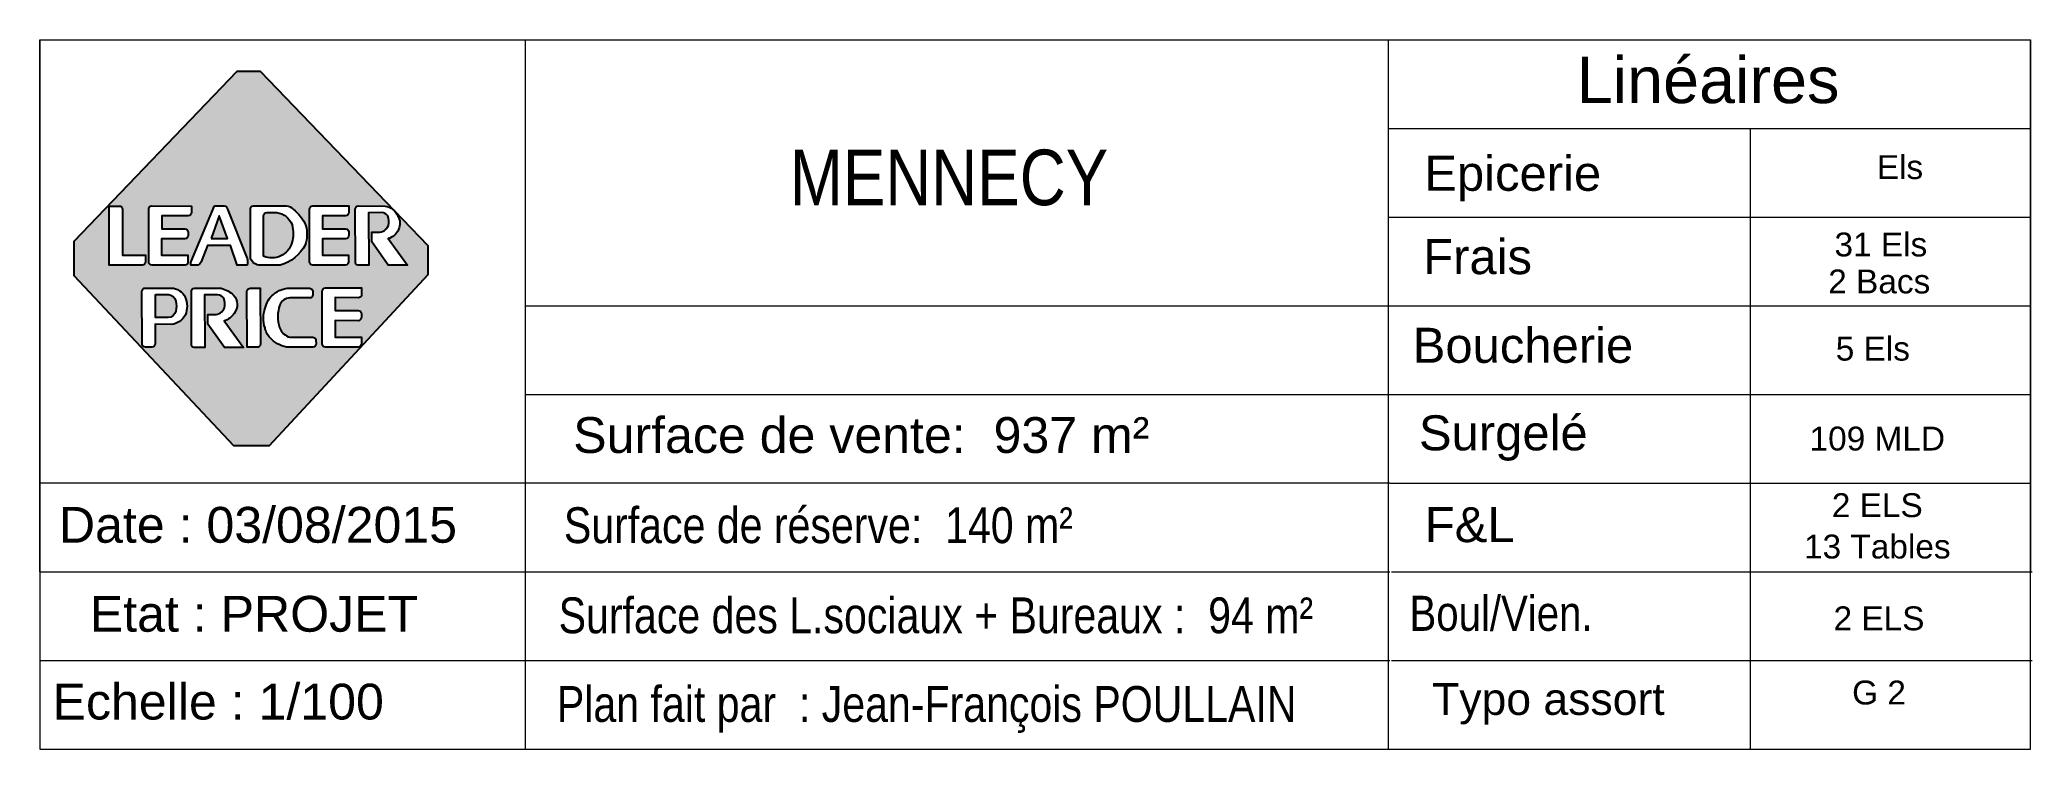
# Model space of a CAD drawing. Header units: millimetres. Extents: x 15590 to 15992, y 1055 to 1132.
# Drawn here: x 15756.41 to 15770.74, y 1063.33 to 1068.43 of the extents above; entities that cross this region are included whole.
import ezdxf

# ---------------------------------------------------------------- set-up
doc = ezdxf.new("R2010")
doc.units = ezdxf.units.MM
doc.header["$MEASUREMENT"] = 0
doc.layers.get('0').update_dxf_attribs({"lineweight": 9})
doc.layers.add('Hachures', color=252, linetype='Continuous', lineweight=20)
doc.layers.add('le cartouche', color=7, linetype='Continuous')
doc.styles.add('Arial Narrow', font='ARIALN.TTF', dxfattribs={"height": 0.3})

msp = doc.modelspace()

# ---------------------------------------------------------------- texts
at = {"style": 'Arial Narrow'}
for s, height, p in [('Surface de réserve:  140 m²', 0.2578048213863242, (15760.17881218667, 1064.80920688188)), ('Surface des L.sociaux + Bureaux :  94 m²', 0.2578048213863242, (15760.14126770007, 1064.160607036442)), ('Boul/Vien.', 0.2520758253559371, (15766.2599412924, 1064.177835143542)), ('Plan fait par  : Jean-François POULLAIN', 0.2578048213863242, (15760.12872714168, 1063.522396188491))]:
    msp.add_text(s, height=height, dxfattribs=at).set_placement(p)
at = {"attachment_point": 2, "style": 'Arial Narrow'}
for s, insert, char_height, width in [('{\\fArial|b0|i0|c0|p34;\\C1;Linéaires}', (15768.40670169499, 1068.309324394936), 0.3333333333333333, 62.19780024113018), ('{\\fArial|b0|i0|c0|p34;Epicerie}', (15767.00203676297, 1067.596959214407), 0.2520758253559371, 124.3956004823547), ('{\\fArial|b0|i0|c0|p34; Els}', (15769.7534224548, 1067.601430459423), 0.1718698809245026, 124.3956004823547), ('{\\fArial|b0|i0|c0|p34;Frais }', (15766.74948342394, 1066.9973328844), 0.2520758253559371, 124.3956004823547), ('{\\fArial|b0|i0|c0|p34;31 Els}', (15769.64936548352, 1067.044574270202), 0.1718698809245026, 124.3956004823547), ('{\\fArial|b0|i0|c0|p34;2 Bacs}', (15769.63780710638, 1066.778409242892), 0.1718698809245026, 124.3956004823547), ('{\\fArial|b0|i0|c0|p34;Boucherie}', (15767.07585896531, 1066.359122036449), 0.2520758253559371, 124.3956004823547), ('{\\fArial|b0|i0|c0|p34;5 Els}', (15769.59179958541, 1066.294862103376), 0.1718698809245026, 124.3956004823547), ('{\\fArial|b0|i0|c0|p34;Surface de vente:  937 m²}', (15762.31760748946, 1065.716042878768), 0.2578048213863242, 62.19780024113041), ('{\\fArial|b0|i0|c0|p34;Surgelé}', (15766.93432322005, 1065.728998226499), 0.2520758253559371, 124.3956004823547), ('\\pt62.217;{\\fArial|b0|i0|c0|p34;109 MLD }', (15769.62372645445, 1065.64761980802), 0.1718698809245026, 124.3956004823547), ('{\\fArial|b0|i0|c0|p34;Date : 03/08/2015}', (15757.97911192561, 1065.069882655851), 0.2578048213863242, 62.19780024113041), ('{\\fArial|b0|i0|c0|p34;F&L}', (15766.69264644537, 1065.068404506607), 0.2520758253559371, 124.3956004823547), ('{\\fArial|b0|i0|c0|p34;2 ELS}', (15769.62372645445, 1065.168185714692), 0.1718698809245026, 124.3956004823547), ('{\\fArial|b0|i0|c0|p34;13 Tables}', (15769.62372645445, 1064.870469934386), 0.1718698809245026, 124.3956004823547), ('{\\fArial|b0|i0|c0|p34;Etat : \\C1;PROJET \\P\\C256; }', (15757.95040453905, 1064.429383213051), 0.2578048213863242, 62.19780024113018), ('{\\fArial|b0|i0|c0|p34;2 ELS}', (15769.63602906378, 1064.353747551591), 0.1718698809245026, 124.3956004823546), ('{\\fArial|b0|i0|c0|p34;Echelle : 1/100}', (15757.69302140091, 1063.797318928706), 0.2578048213863242, 62.19780024113018), ('{\\fArial|b0|i0|c0|p34;\\C1;Typo assort}', (15767.25858105499, 1063.801968811877), 0.2291598412326701, 62.19780024113018), ('{\\fArial|b0|i0|c0|p34;G 2}', (15769.63611619134, 1063.819719182412), 0.1718698809245026, 124.3956004823547)]:
    msp.add_mtext(s, dxfattribs=dict(at, insert=insert, char_height=char_height, width=width))
at = {"layer": 'le cartouche', "color": 1, "style": 'Arial Narrow'}
msp.add_text('MENNECY', height=0.4, dxfattribs=at).set_placement((15761.80279836954, 1067.241248313964))

# ---------------------------------------------------------------- blocks, each defined once
blk = doc.blocks.new('A$C5D001198')
h = blk.add_hatch(color=22)
edge = h.paths.add_edge_path(flags=16)
edge.add_line((0.4153621067825952, 1.280023421856185), (0.6259027354099089, 1.279790677748224))
edge.add_line((0.6259027354099089, 1.279790677748224), (0.6258641759932289, 1.244909778437659))
edge.add_arc((0.6081094143341943, 1.244929405605035), 0.01775477250762141, 270.13872205620646, 359.9366618702279, ccw=False)
edge.add_line((0.6081524013770832, 1.227174685136561), (0.4674906553382243, 1.227611272952799))
edge.add_line((0.4674906553386791, 1.227611272953254), (0.4674912672821847, 1.15800527664851))
edge.add_line((0.46749126728173, 1.158005276648055), (0.5904020673447121, 1.158005276648055))
edge.add_arc((0.5904020673447121, 1.140244239803906), 0.01776103684449491, 1.9891806765779165, 90, ccw=False)
edge.add_line((0.6081524013770832, 1.140860739215896), (0.6081524013770832, 1.123124988758946))
edge.add_arc((0.5891959046007287, 1.123124988758718), 0.01895649677647557, 273.64807650998574, 360, ccw=False)
edge.add_line((0.5904020673447121, 1.104206903721661), (0.4672645863665821, 1.104905181780168))
edge.add_line((0.4672645863665821, 1.104905181780396), (0.4672645863665821, 1.016808358367143))
edge.add_line((0.4672645863665821, 1.016808358367143), (0.6073006212595828, 1.016808358367143))
edge.add_line((0.6073006212595828, 1.016808358367143), (0.6073006212595828, 0.9824996175630076))
edge.add_arc((0.5883794429801128, 0.9824996175630076), 0.01892117827936589, 278.4890543852112, 360, ccw=False)
edge.add_line((0.5911725962068886, 0.9637857381540016), (0.4158455789156505, 0.9637857381540016))
edge.add_arc((0.4158455789156505, 0.9814744606792374), 0.01768872252532997, 180.0470676687252, 270, ccw=False)
edge.add_line((0.3981568623589737, 0.9814599296469169), (0.3981568623589737, 1.262593270953175))
edge.add_arc((0.4155884832475749, 1.262593270952948), 0.01743162088891766, 90.74409492551518, 180, ccw=False)
edge = h.paths.add_edge_path(flags=16)
edge.add_line((0.7484065031549108, 1.280366752573173), (0.8007084098771884, 1.280366752573173))
edge.add_arc((0.8007084098771884, 1.263059827344023), 0.01730692522922533, -1.240334075660428, 90, ccw=False)
edge.add_line((0.8180112799741437, 1.262685197786595), (0.9236067933202321, 0.9992679867323204))
edge.add_arc((0.8490837270487646, 0.9820695025237001), 0.07648186233130294, -13.845401563307405, 12.995239832925392, ccw=False)
edge.add_line((0.9233434057732666, 0.9637671698483246), (0.8703325876645067, 0.9637671698483246))
edge.add_line((0.8703325876649615, 0.9637671698483246), (0.8352959131607349, 1.069283533704493))
edge.add_line((0.8352959131607349, 1.069283533704493), (0.7124210436913927, 1.069283533704493))
edge.add_line((0.712421043690938, 1.069283533704493), (0.6773843691867114, 0.982010667423765))
edge.add_arc((0.6432141449054143, 0.9957286885787653), 0.03682103110800134, 298.1865515881735, 338.12645121468887, ccw=False)
edge.add_line((0.6606063340877881, 0.96327410358208), (0.6255696595835616, 0.9642602361141144))
edge.add_arc((0.63874633398882, 0.9739820635440992), 0.01637494051741956, 146.5972881143855, 216.4201232003678, ccw=False)
edge.add_line((0.6250761765513744, 0.9829967999557994), (0.7484065031558202, 1.280366752573173))
h.paths.add_polyline_path([(0.7316953625954739, 1.106082577008237), (0.8182702441008587, 1.106626637512818), (0.7736215537993303, 1.227405233977152)], flags=0)
edge = h.paths.add_edge_path(flags=16)
edge.add_line((0.95797234952488, 1.280163827517754), (1.133151841851941, 1.280163827517754))
edge.add_arc((1.133151841851941, 1.234875143570207), 0.04528868394746446, 38.62169807092738, 90, ccw=False)
edge.add_arc((1.028669136507233, 1.084797162394352), 0.2266491305911476, 23.385471423847378, 51.89505539917661, ccw=False)
edge.add_arc((1.055546045634401, 1.128484814768399), 0.186970632223294, -17.813756680512824, 14.328862757868706, ccw=False)
edge.add_arc((1.041271798809248, 1.175110222307012), 0.2185208251682448, 285.49702349994266, 331.6326641401581, ccw=False)
edge.add_line((1.099658009961331, 0.9645338670825367), (0.9938779546032492, 0.9638814152367559))
edge.add_arc((0.9935322395485855, 1.019931157117298), 0.05605080805658061, 200.3739988338245, 270.3533961380702, ccw=False)
edge.add_line((0.9409879657259808, 1.000417255093453), (0.9406236931426974, 1.262856748808417))
edge.add_arc((0.9558751403778842, 1.264917368572242), 0.01539002263084774, 82.16789530987319, 187.694625336531, ccw=False)
edge = h.paths.add_edge_path(flags=0)
edge.add_line((1.027706802417015, 1.245128315910279), (1.080839691418987, 1.245128315910279))
edge.add_arc((1.067613014688504, 1.144574820510115), 0.1014196746915087, 19.94530990007678, 82.50640875960119, ccw=False)
edge.add_arc((0.9962586775391173, 1.132833675640541), 0.17301151042126, -16.54322763468292, 15.5352001218817, ccw=False)
edge.add_arc((1.055258846439756, 1.113654141021925), 0.1110038181771072, 246.5197132891823, 344.27541637339584, ccw=False)
edge.add_arc((5.672630891253903, 1.087901142950614), 4.662220144063784, 180.5486319158939, 180.9347640192141, ccw=False)
edge.add_line((1.010624482529238, 1.043259047071388), (1.010922219993972, 1.227426212543605))
edge.add_arc((1.028649401276198, 1.227426212543833), 0.01772718128211715, 93.04799827386807, 180, ccw=False)
edge = h.paths.add_edge_path(flags=16)
edge.add_line((1.27291308142776, 1.280401648182306), (1.466266004255431, 1.280187904384547))
edge.add_line((1.466266004255885, 1.280187904384547), (1.465660388979813, 1.245307631931155))
edge.add_arc((1.449489538875696, 1.243802038020021), 0.01624078834661856, -94.3024737638844, 5.319213330944024, ccw=False)
edge.add_line((1.448271126016152, 1.227607017914124), (1.325041629983843, 1.227989499278692))
edge.add_line((1.325041629983843, 1.22798949927892), (1.325042241927349, 1.158383502974175))
edge.add_line((1.325042241927349, 1.158383502974175), (1.447953041990331, 1.158383502974175))
edge.add_arc((1.447953041990331, 1.140622466129571), 0.01776103684449491, 1.9891806765779165, 90, ccw=False)
edge.add_line((1.465703376023157, 1.141238965542016), (1.465703376023157, 1.123503215085066))
edge.add_arc((1.446746879246348, 1.123503215084838), 0.01895649677647557, 273.64807650998574, 360, ccw=False)
edge.add_line((1.447953041990331, 1.104585130047781), (1.324815561012201, 1.105283408106288))
edge.add_line((1.324815561012201, 1.105283408106061), (1.324815561012201, 1.017186584692809))
edge.add_line((1.324815561012201, 1.017186584692809), (1.464851595905202, 1.017186584692809))
edge.add_line((1.464851595905202, 1.017186584692809), (1.464851595905202, 0.9828778438886729))
edge.add_arc((1.445930417625277, 0.9828778438886729), 0.01892117827936589, 278.4890543852112, 360, ccw=False)
edge.add_line((1.448723570852508, 0.9641639644796669), (1.27339655356127, 0.9641639644796669))
edge.add_arc((1.27339655356127, 0.9818526870049027), 0.01768872252532997, 180.0470676687252, 270, ccw=False)
edge.add_line((1.255707837004593, 0.9818381559725822), (1.255707837004593, 1.262971497278841))
edge.add_arc((1.273139457893194, 1.262971497279068), 0.01743162088891766, 90.74409492551518, 180, ccw=False)
edge = h.paths.add_edge_path(flags=16)
edge.add_line((1.51729551771632, 1.280459639836408), (1.65889930606545, 1.279755690669617))
edge.add_arc((1.642903158899571, 1.187860087092758), 0.09327742857194099, 24.301227866083423, 80.12553730515191, ccw=False)
edge.add_arc((1.660239931781689, 1.187561417461438), 0.07795239339825917, -24.448115044699023, 29.753579936353276, ccw=False)
edge.add_arc((1.6535724413352, 1.187077156793748), 0.08388270393517291, 284.64200444046764, 337.73837451393933, ccw=False)
edge.add_line((1.674776204983118, 1.105918617953648), (1.778301246979481, 0.9645201009245739))
edge.add_line((1.778301246979026, 0.9645201009248012), (1.676389201497841, 0.9645201009248012))
edge.add_line((1.676389201497841, 0.9645201009248012), (1.587953146289692, 1.087807888337693))
edge.add_line((1.587953146289692, 1.08780788833792), (1.588038355343087, 1.139419866133039))
edge.add_line((1.588038355343087, 1.139419866132812), (1.623066027797904, 1.139419866132812))
edge.add_arc((1.623066027797904, 1.197318713441746), 0.05789884730872032, 270, 337.9694515124102)
edge.add_arc((1.581675398819698, 1.194823336882109), 0.09698596282985365, 348.5683317981979, 379.4668420980678)
edge.add_arc((1.638882417771583, 1.202669521514963), 0.04208400504962659, 35.56219369910276, 88.07527271735097)
edge.add_line((1.640295872649403, 1.244729783358252), (1.570545666171256, 1.244209687859211))
edge.add_line((1.570545666170801, 1.244209687859438), (1.572291830932954, 0.9641878380159596))
edge.add_line((1.572291830933409, 0.9641878380157323), (1.515705181532667, 0.9641878380157323))
edge.add_arc((1.515705181532212, 0.9794667428723187), 0.01527890485661595, 168.6250567335837, 270, ccw=False)
edge.add_line((1.500726392245269, 0.9824801802969887), (1.50027551373887, 1.262630087421257))
edge.add_arc((1.518094277148521, 1.262658765273045), 0.01781878648692435, 92.56924821733043, 180.092212820773, ccw=False)
edge = h.paths.add_edge_path(flags=16)
edge.add_line((0.3794333757505228, 0.8421068532707068), (0.5188896321028551, 0.8421068532707068))
edge.add_arc((0.5146011867477682, 0.7553171272793406), 0.0868956115185281, 25.94175888104229, 87.17120731367658, ccw=False)
edge.add_arc((0.4793577398622801, 0.7446460243427282), 0.1233934588318691, -22.085508649456983, 23.23757466235088, ccw=False)
edge.add_arc((0.5092112715001349, 0.7424031794962502), 0.0953269780289703, 275.46410675605784, 332.408653867052, ccw=False)
edge.add_line((0.5182885124968379, 0.6475093628587274), (0.4329317013934997, 0.648710585887784))
edge.add_line((0.4329317013930449, 0.648710585887784), (0.4330940486970576, 0.5440404062496782))
edge.add_arc((0.414086391456749, 0.5448294154502946), 0.01902402610592576, 273.4539191331693, 357.6230127511044, ccw=False)
edge.add_line((0.415232508313693, 0.5258399450672187), (0.3802996677923147, 0.526431569704755))
edge.add_arc((0.3806056666035147, 0.5444994576541831), 0.01807047897043502, 179.13907811, 269.0297280757909, ccw=False)
edge.add_line((0.3625372275555492, 0.5447709730369752), (0.3622211469778449, 0.8240542525131787))
edge.add_arc((0.3802728353562088, 0.8240746826227223), 0.01805169993933477, 92.66539134734211, 180.0648448248841, ccw=False)
edge = h.paths.add_edge_path(flags=0)
edge.add_line((0.433661022598244, 0.8072759131691782), (0.5029376902393778, 0.8072759131691782))
edge.add_arc((0.4994182206596633, 0.7632162521986174), 0.04420000442231692, 11.12848946643959, 85.43293142948329, ccw=False)
edge.add_arc((0.4354474971864875, 0.7446322271284771), 0.1107114363268965, -13.514149449167576, 14.176901828940913, ccw=False)
edge.add_arc((0.4989888684453945, 0.729026893172886), 0.0452838063249615, 273.83560931589653, 346.89650789892755, ccw=False)
edge.add_line((0.5020180843357593, 0.6838445186626814), (0.433661022598244, 0.6838445186626814))
edge.add_line((0.433661022598244, 0.6838445186626814), (0.433661022598244, 0.8072759131691782))
edge = h.paths.add_edge_path(flags=16)
edge.add_line((0.6427948482032662, 0.84121013216145), (0.7843986365523961, 0.840506182994659))
edge.add_arc((0.7447684982898863, 0.6885462776444911), 0.1570425442126614, 47.641786077675874, 75.3832127236758, ccw=False)
edge.add_arc((0.7965036012828932, 0.7541279645583927), 0.07396420767470217, -39.69588746008861, 43.022192417068595, ccw=False)
edge.add_arc((0.7754740042601043, 0.7546554688465221), 0.09141507121023021, 285.7420443656988, 328.49622784566276, ccw=False)
edge.add_line((0.8002755354700639, 0.6666691102786899), (0.9038005774659723, 0.5252705932496156))
edge.add_line((0.9038005774655176, 0.5252705932498429), (0.8018885319843321, 0.5252705932498429))
edge.add_line((0.8018885319847868, 0.5252705932498429), (0.7134524767766379, 0.6485583806627346))
edge.add_line((0.7134524767766379, 0.6485583806625073), (0.7135376858300333, 0.7001703584576262))
edge.add_line((0.7135376858295785, 0.7001703584578536), (0.7485653582843952, 0.7001703584578536))
edge.add_arc((0.7485653582848499, 0.7580692057663327), 0.05789884730872032, 270, 337.9694515124102)
edge.add_arc((0.7071747293066437, 0.7555738292066962), 0.09698596282985365, 348.5683317981979, 379.4668420980678)
edge.add_arc((0.7643817482585291, 0.7634200138400047), 0.04208400504962659, 35.56219369910276, 88.07527271735097)
edge.add_line((0.7657952031363493, 0.8054802756832942), (0.6960449966577471, 0.8049601801842527))
edge.add_line((0.6960449966582019, 0.8049601801840254), (0.6977911614203549, 0.5249383303405466))
edge.add_line((0.6977911614203549, 0.524938330340774), (0.6412045120196126, 0.524938330340774))
edge.add_arc((0.6412045120196126, 0.5402172351973604), 0.01527890485661574, 168.6250567335829, 270, ccw=False)
edge.add_line((0.6262257227322152, 0.5432306726220304), (0.6257748442258162, 0.8233805797462992))
edge.add_arc((0.6435936076359212, 0.823409257597632), 0.01781878648692435, 92.56924821733043, 180.092212820773, ccw=False)
edge = h.paths.add_edge_path(flags=16)
edge.add_line((0.940916102981646, 0.8415305469166015), (0.9931980936721629, 0.8416427456836573))
edge.add_line((0.9931980936726177, 0.8416427456836573), (0.9937349306642318, 0.5427034882377484))
edge.add_arc((0.9767266581188778, 0.542732130103559), 0.01700829666107766, 263.47115309052145, 359.9035142170396, ccw=False)
edge.add_line((0.9747927563385019, 0.5258341367548383), (0.9229076600217923, 0.5262456122391086))
edge.add_line((0.922907660022247, 0.5262456122391086), (0.9225039646712503, 0.8235012737334273))
edge.add_arc((0.9400472345132584, 0.8240016629333695), 0.01755040472777299, 87.16229596292288, 181.6338127534544, ccw=False)
edge = h.paths.add_edge_path(flags=16)
edge.add_line((1.150877187437345, 0.8409325222705775), (1.255489304496223, 0.8413139957633575))
edge.add_arc((1.255553169437917, 0.8238002053785749), 0.01751390682779673, 2.3842327214080115, 90.20893109576508, ccw=False)
edge.add_line((1.273051914758071, 0.824528796208142), (1.273815459271646, 0.8062177026820336))
edge.add_arc((1.257657011088668, 0.8055439201775698), 0.01617248992989894, -94.98092666300761, 2.3877628459046036, ccw=False)
edge.add_line((1.256252849009343, 0.7894325031265907), (1.150877187437345, 0.7890510296340381))
edge.add_arc((1.151082270496772, 0.732400270184371), 0.05665113066210663, 90.20741720925022, 160.1186140868416)
edge.add_arc((1.269658422901102, 0.6895198678203087), 0.1827424976379506, 160.1186140868413, 198.7924475277667)
edge.add_arc((1.172763899818165, 0.6565485332866956), 0.0803918381170132, 198.7924475277666, 254.8505615712818)
edge.add_line((1.151754499229355, 0.5789505131915575), (1.273182910096693, 0.5790308234004442))
edge.add_arc((1.273194406332095, 0.56164860550507), 0.01738222169694167, 0.8840359616834235, 90.03789422362439, ccw=False)
edge.add_line((1.290574559025117, 0.5619167910417673), (1.29108123471633, 0.5437780717627447))
edge.add_arc((1.2743948595853, 0.5433119649487708), 0.0166928838304408, -94.53561181321191, 1.6000485613514002, ccw=False)
edge.add_line((1.273074807901139, 0.5266713569631065), (1.134041880679888, 0.5263764136043392))
edge.add_arc((1.162949788800688, 0.6792930668602821), 0.1556250943610845, 221.2740416132928, 259.2949329411266, ccw=False)
edge.add_arc((1.115926514628427, 0.6464147010565284), 0.09879721749014599, 189.9164748719497, 224.9354851304917, ccw=False)
edge.add_arc((1.172299826438575, 0.6800898306128147), 0.1618375497476122, 160.4740124391417, 198.2528211276625, ccw=False)
edge.add_arc((1.143908524255494, 0.7102431590055858), 0.1264259775983651, 129.2065315523081, 169.0853379650652, ccw=False)
edge.add_arc((1.148903916333893, 0.7144707262295924), 0.1264771902627972, 89.10604676541652, 132.171968209976, ccw=False)
edge = h.paths.add_edge_path(flags=16)
edge.add_line((1.340736616385129, 0.8433317007702499), (1.5340895392128, 0.8431179569724918))
edge.add_line((1.5340895392128, 0.8431179569724918), (1.533483923936728, 0.8082376845190993))
edge.add_arc((1.517313073832611, 0.8067320906079658), 0.01624078834661856, -94.3024737638844, 5.319213330944024, ccw=False)
edge.add_line((1.516094660973522, 0.7905370705020687), (1.392865164941213, 0.7909195518666365))
edge.add_line((1.392865164941213, 0.7909195518668639), (1.392865776884719, 0.7213135555621193))
edge.add_line((1.392865776884719, 0.7213135555621193), (1.515776576947701, 0.7213135555621193))
edge.add_arc((1.515776576947246, 0.7035525187175153), 0.01776103684449491, 1.9891806765779165, 90, ccw=False)
edge.add_line((1.533526910980072, 0.7041690181295053), (1.533526910980072, 0.6864332676725553))
edge.add_arc((1.514570414203263, 0.6864332676723279), 0.01895649677647557, 273.64807650998574, 360, ccw=False)
edge.add_line((1.515776576947246, 0.6675151826352703), (1.392639095969116, 0.668213460693778))
edge.add_line((1.392639095969571, 0.6682134606940053), (1.392639095969571, 0.5801166372807529))
edge.add_line((1.392639095969571, 0.5801166372807529), (1.532675130862572, 0.5801166372807529))
edge.add_line((1.532675130862117, 0.5801166372807529), (1.532675130862117, 0.5458078964766173))
edge.add_arc((1.513753952582647, 0.5458078964766173), 0.01892117827936589, 278.4890543852112, 360, ccw=False)
edge.add_line((1.516547105809423, 0.5270940170676113), (1.341220088518185, 0.5270940170676113))
edge.add_arc((1.341220088518185, 0.5447827395928471), 0.01768872252533018, 180.047067668726, 270, ccw=False)
edge.add_line((1.323531371961508, 0.5447682085605265), (1.323531371961508, 0.825901549866785))
edge.add_arc((1.340962992850109, 0.8259015498665576), 0.01743162088891766, 90.74409492551518, 180, ccw=False)
edge = h.paths.add_edge_path()
edge.add_line((0.3638193279639381, 0.9646637537530296), (0.3631981021439969, 0.9646637537530296))
edge.add_arc((0.3635087150541949, 0.9817170503729358), 0.01705612517479378, 268.9565160618333, 271.0434839381566)
edge = h.paths.add_edge_path(flags=0)
edge.add_arc((0.2403353388785945, 1.261771832348131), 0.01809138070301015, 3.14320865559134, 90)
edge.add_line((0.2403353388785945, 1.279863213051158), (0.1880331217412277, 1.279863213051158))
edge.add_line((0.1880331217412277, 1.279863213051158), (0.1880331217412277, 0.964663753753257))
edge.add_line((0.1880331217412277, 0.9646637537530296), (0.3638193279643929, 0.9646637537530296))
edge.add_arc((0.3635087150541949, 0.9817170503729358), 0.01705612517479383, 271.0434839381667, 360)
edge.add_line((0.3805648402285442, 0.9817170503729358), (0.3805648402285442, 1.016721187946587))
edge.add_line((0.3805648402285442, 1.016721187946587), (0.2583995029763173, 1.016721187946587))
edge.add_line((0.2583995029763173, 1.016721187946587), (0.2583995029763173, 1.262763815810331))
h.paths.add_polyline_path([(3.521518010529689e-08, 1.0914001578235), (3.521518010529689e-08, 1.069192822002606), (3.521518010529689e-08, 0.9073525423254978), (0.8528613171620236, 6.195004971232265e-07), (1.040948817010303, 6.195004971232265e-07), (1.887463378895973, 0.9117277585614829), (1.887463378895973, 1.068859325293488), (0.9931715377774708, 1.999429480821163), (0.8887282237319596, 1.999429480821163), (0.8709215270946515, 1.999082583874042)])
for points in [[(0.8887282237328691, 1.999429480821163), (0.9931715377774708, 1.999429480821163), (1.887463378895973, 1.068859325293488), (1.887463378895973, 0.9117276766169198), (1.040948524368105, 2.223696355940774e-07), (0.8528616098046768, 2.223696355940774e-07), (3.521518010529689e-08, 0.9073524565346816), (3.521518010529689e-08, 1.069192822002606), (3.521518010529689e-08, 1.0914001578235), (0.8709215270946515, 1.999082583874042), (0.8887282237328691, 1.999429480821163), (0.8887282237328691, 1.999429480821163)], [(0.7316953625954739, 1.106082577008237), (0.8182702441008587, 1.106626637512818), (0.7736215537993303, 1.227405233977152), (0.7316953625954739, 1.106082577008237)]]:
    blk.add_lwpolyline(points)
for points in [[(0.1880442190949907, 1.279863213051158), (0.2403353388785945, 1.279863213051158, -0.3982354017029015), (0.2583995029763173, 1.262763815810104), (0.2583995029763173, 1.016721187946587), (0.3805648402285442, 1.016721187946587), (0.3805648402285442, 0.9817170503729358, -0.419557917213573), (0.3631981021439969, 0.9646637537530296), (0.1880331217412277, 0.9646637537530296), (0.1880331217412277, 1.279863213051158)], [(0.4153621067825952, 1.280023421856185), (0.6259027354099089, 1.279790677748224), (0.6258641759932289, 1.244909778437886, -0.4131810174089116), (0.6081524013770832, 1.227174685136561), (0.4674906553386791, 1.227611272953254), (0.46749126728173, 1.158005276648055), (0.5904020673447121, 1.158005276648055, -0.4040811412214), (0.6081524013770832, 1.140860739215896), (0.6081524013770832, 1.123124988758718, -0.3956853717406106), (0.5904020673447121, 1.104206903721661), (0.4672645863665821, 1.104905181780396), (0.4672645863665821, 1.016808358367143), (0.6073006212595828, 1.016808358367143), (0.6073006212595828, 0.9824996175630076, -0.3714544147534168), (0.5911725962068886, 0.9637857381540016), (0.4158455789156505, 0.9637857381540016, -0.4139729752185067), (0.3981568623589737, 0.9814599296469169), (0.3981568623589737, 1.262593270952948, -0.4104148808202873), (0.4153621067825952, 1.280023421856185, 0.3832977098981012)], [(0.7484065031549108, 1.280366752573173), (0.8007084098771884, 1.280366752573173, -0.4205683971935363), (0.8180112799741437, 1.262685197786595), (0.9236067933206868, 0.9992679867327752, -0.1176527838455516), (0.9233434057732666, 0.9637671698483246), (0.8703325876649615, 0.9637671698483246), (0.8703325876649615, 0.9637671698483246), (0.8703325876649615, 0.9637671698483246), (0.8352959131607349, 1.069283533704493), (0.712421043690938, 1.069283533704493), (0.6773843691871662, 0.982010667423765, -0.1760566025797067), (0.6606063340877881, 0.96327410358208), (0.6255696595840163, 0.9642602361141144, -0.3144491187750548), (0.6250761765513744, 0.9829967999557994), (0.7484065031549108, 1.280366752573173)], [(0.95797234952488, 1.280163827517754), (1.133151841851941, 1.280163827517754, -0.2280127172255718), (1.168535172860174, 1.26314323123961, -0.125042181805565), (1.236700242614006, 1.174757638657866, -0.1411754763773921), (1.233552551892899, 1.071286029433395, -0.2040687157629508), (1.099658009961331, 0.9645338670825367), (0.9938779546027945, 0.9638814152367559, -0.3151999585789126), (0.9409879657259808, 1.000417255093453), (0.9406236931426974, 1.26285674880819, -0.4960058939015295), (0.95797234952488, 1.280163827517754, 0.2864178795100995)], [(1.27291308142776, 1.280401648182306), (1.466266004255885, 1.280187904384547), (1.465660388979813, 1.245307631931155, -0.4642995673807456), (1.448271126016152, 1.227607017914124), (1.325041629983843, 1.22798949927892), (1.325042241927349, 1.158383502974175), (1.447953041990331, 1.158383502974175, -0.4040811412214), (1.465703376023157, 1.141238965542016), (1.465703376023157, 1.123503215084838, -0.3956853717406106), (1.447953041990331, 1.104585130047781), (1.324815561012201, 1.105283408106061), (1.324815561012201, 1.017186584692809), (1.464851595905202, 1.017186584692809), (1.464851595905202, 0.9828778438886729, -0.3714544147534168), (1.448723570852508, 0.9641639644796669), (1.27339655356127, 0.9641639644796669, -0.4139729752185067), (1.255707837004593, 0.9818381559725822), (1.255707837004593, 1.262971497279068, -0.4104148808202873), (1.27291308142776, 1.280401648182306, 0.3832977098981012)], [(1.51729551771632, 1.280459639836408), (1.65889930606545, 1.279755690669845, -0.2485139086566972), (1.727915690314148, 1.226246910136979, -0.2410097411511632), (1.731202835196655, 1.155299334834581, -0.2359125957269274), (1.674776204983118, 1.105918617953648), (1.778301246979026, 0.9645201009248012), (1.676389201497841, 0.9645201009248012), (1.587953146289692, 1.08780788833792), (1.588038355343087, 1.139419866132812), (1.623066027797904, 1.139419866132812, 0.3055849354186888), (1.676737332475113, 1.175600804382611, 0.1356430199206138), (1.673117111767169, 1.22714500328857, 0.2332274685681333), (1.640295872649403, 1.244729783358252), (1.570545666170801, 1.244209687859438), (1.572291830933409, 0.9641878380157323), (1.515705181532212, 0.9641878380157323, -0.4736320675508869), (1.500726392245269, 0.9824801802969887), (1.500275513739325, 1.262630087421257, -0.401607025607461), (1.51729551771632, 1.280459639836408, 44.59372822497962)], [(1.027706802417015, 1.245128315910279), (1.080839691418532, 1.245128315910279, -0.2799628889517438), (1.16294940123862, 1.179171407250578, -0.140889816296335), (1.162108408059339, 1.083570610118841, -0.4544395511287357), (1.01103120443122, 1.011841748199004, -0.001684820731833558), (1.010624482529238, 1.043259047071388), (1.010922219993518, 1.227426212543833, -0.3987167992544614), (1.027706802417015, 1.245128315910279, 2.056803711078298)], [(0.3794333757505228, 0.8421068532707068), (0.5188896321024004, 0.8421068532707068, -0.2737071573861086), (0.5927411257021049, 0.7933302466121859, -0.200378273334399), (0.5936970502184522, 0.6982513286347967, -0.253710097180846), (0.5182885124968379, 0.6475093628587274), (0.4329317013930449, 0.648710585887784), (0.4330940486970576, 0.5440404062496782, -0.3847108025997571), (0.415232508313693, 0.5258399450672187), (0.3802996677923147, 0.5264315697049824, -0.4136546807649633), (0.3625372275555492, 0.5447709730369752), (0.3622211469778449, 0.8240542525127239, -0.4009813207485917), (0.3794333757505228, 0.8421068532707068, -37.62134362462083)], [(0.4336630909856467, 0.807288210038223), (0.502939758625871, 0.807288210038223, -0.3360730731878611), (0.5427891925660333, 0.7717595864296527, -0.1214164202599863), (0.5430956502632398, 0.7187728679900829, -0.3300451863578626), (0.5020201527227073, 0.6838568155317262), (0.4336630909856467, 0.6838568155317262), (0.4336630909856467, 0.807288210038223)], [(0.6427948482032662, 0.84121013216145), (0.7843986365523961, 0.8405061829948863, -0.1216394705632651), (0.8505780559898994, 0.8045923813797344, -0.3774600854582771), (0.8534150208010942, 0.7068860938775288, -0.188744919684576), (0.8002755354700639, 0.6666691102786899), (0.9038005774655176, 0.5252705932498429), (0.8018885319847868, 0.5252705932498429), (0.7134524767766379, 0.6485583806625073), (0.7135376858295785, 0.7001703584578536), (0.7485653582848499, 0.7001703584578536, 0.3055849354186888), (0.802236662962514, 0.7363512967076531, 0.1356430199206138), (0.7986164422541151, 0.7878954956131565, 0.2332274685681333), (0.7657952031363493, 0.8054802756832942), (0.6960449966582019, 0.8049601801840254), (0.6977911614203549, 0.524938330340774), (0.6412045120196126, 0.524938330340774, -0.4736320675508869), (0.6262257227322152, 0.5432306726220304), (0.6257748442258162, 0.8233805797462992, -0.401607025607461), (0.6427948482032662, 0.84121013216145, 44.59372822497962)], [(0.940916102981646, 0.8415305469166015), (0.9931980936726177, 0.8416427456836573), (0.993734930663777, 0.5427034882377484, -0.4474910839963092), (0.9747927563385019, 0.5258341367548383), (0.922907660022247, 0.5262456122391086), (0.9225039646712503, 0.8235012737331999, -0.4372609209317366), (0.940916102981646, 0.8415305469166015, -57.68815064691187)], [(1.150877187437345, 0.8409325222705775), (1.255489304496223, 0.8413139957633575, -0.4031367431664297), (1.273051914758071, 0.824528796208142), (1.273815459271646, 0.8062177026818063, -0.4524037109776834), (1.256252849009343, 0.7894325031265907), (1.150877187437345, 0.7890510296338107, 0.3148728438283622), (1.097807623196786, 0.7516658498620927, 0.1703665933919503), (1.096657611391947, 0.6306510334493396, 0.2495973532902457), (1.151754499229355, 0.5789505131915575), (1.273182910097148, 0.5790308234004442, -0.4098947123223056), (1.290574559025117, 0.5619167910417673), (1.29108123471633, 0.5437780717629721, -0.4459381398688311), (1.273074807901139, 0.5266713569631065), (1.134041880679433, 0.5263764136043392, -0.167436318805786), (1.045987714133844, 0.5766332252251232, -0.1539996350592322), (1.018605342504998, 0.6294005998365719, -0.1663506127807625), (1.019769555818129, 0.734181503288255, -0.1757817834713813), (1.06399243366468, 0.8082071640092181, -0.1901539528924849), (1.150877187437345, 0.8409325222705775, 1.341451851281854)], [(1.340736616385129, 0.8433317007702499), (1.5340895392128, 0.8431179569724918), (1.533483923936728, 0.8082376845186445, -0.4642995673807456), (1.516094660973522, 0.7905370705020687), (1.392865164941213, 0.7909195518668639), (1.392865776884719, 0.7213135555621193), (1.515776576947246, 0.7213135555621193, -0.4040811412214), (1.533526910980072, 0.7041690181295053), (1.533526910980072, 0.6864332676723279, -0.3956853717406106), (1.515776576947246, 0.6675151826352703), (1.392639095969571, 0.6682134606940053), (1.392639095969571, 0.5801166372807529), (1.532675130862117, 0.5801166372807529), (1.532675130862117, 0.5458078964766173, -0.3714544147534168), (1.516547105809423, 0.5270940170676113), (1.341220088518185, 0.5270940170676113, -0.4139729752185067), (1.323531371961508, 0.5447682085605265), (1.323531371961508, 0.8259015498665576, -0.4104148808202873), (1.340736616385129, 0.8433317007702499, 0.3832977098981012)]]:
    blk.add_lwpolyline(points, format="xyb")

# ---------------------------------------------------------------- linework, layer by layer
for p, q in [((15756.41037871504, 1064.602448968797), (15756.41037871504, 1068.431714056496)), ((15756.41037871504, 1068.431714056496), (15756.41037871504, 1063.326027272891)), ((15759.90042535167, 1068.431714056496), (15759.90042535167, 1063.326027272891)), ((15766.10640750948, 1068.431714056496), (15766.10640750948, 1063.326027272891)), ((15770.72527303438, 1064.602448968797), (15770.72527303438, 1068.431714056496)), ((15770.72527303438, 1068.431714056496), (15770.72527303438, 1064.602448968797)), ((15770.72527303438, 1063.326027272891), (15770.72527303438, 1068.431714056496)), ((15766.10640750948, 1067.79350320855), (15770.72527303438, 1067.79350320855)), ((15768.70919722674, 1067.79350320855), (15768.70919722674, 1063.326027272891)), ((15766.10640750948, 1067.155292360599), (15770.72527303438, 1067.155292360599)), ((15770.72527303438, 1066.517081512649), (15770.72527303438, 1067.155292360599)), ((15759.90042535167, 1066.517081512644), (15770.72527303438, 1066.517081512644)), ((15759.90042535167, 1065.878870664694), (15766.11850394449, 1065.878870664694)), ((15766.11850394449, 1065.878870664694), (15770.72527303438, 1065.878870664694)), ((15766.11850394449, 1065.240659816743), (15756.41037871504, 1065.240659816743)), ((15766.11850394449, 1065.240659816743), (15770.72527303438, 1065.240659816743)), ((15756.41037871504, 1064.602448968797), (15766.11850394449, 1064.602448968797)), ((15766.1306003795, 1064.602448968797), (15770.73736946939, 1064.602448968797)), ((15756.41037871504, 1063.964238120846), (15766.11850394449, 1063.964238120846)), ((15766.1306003795, 1063.964238120846), (15770.73736946939, 1063.964238120846)), ((15756.41037871504, 1063.326027272891), (15770.72527303438, 1063.326027272891))]:
    msp.add_line(p, q)
at = {"layer": 'Hachures'}
msp.add_line((15756.41037871504, 1068.431714056496), (15770.72527303438, 1068.431714056496), dxfattribs=at)

# ---------------------------------------------------------------- block references
at = {"layer": 'le cartouche', "xscale": 1.34809331831184, "yscale": 1.34809331831184, "zscale": 1.34809331831184}
msp.add_blockref('A$C5D001198', (15756.65638608211, 1065.510034607636), dxfattribs=at)

msp.set_redraw_order([(e.dxf.handle, doc.entitydb.next_handle()) for e in msp.query("TEXT MTEXT ATTDEF DIMENSION ARC_DIMENSION")])  # texts and dimensions are drawn at this point

doc.saveas('drawing.dxf')
